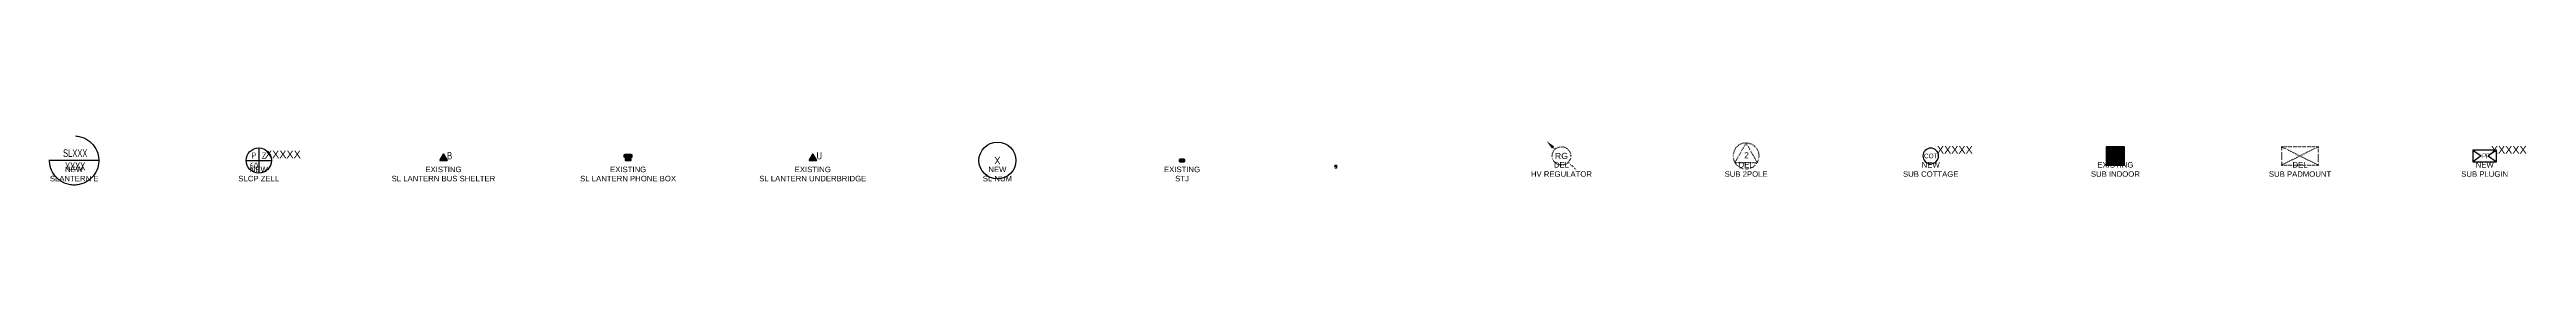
# Model space of a CAD drawing. Header units: metres. Extents: x -282 to 3977, y 160 to 949.
# Drawn here: x -233 to 572, y 239 to 255 of the extents above; entities that cross this region are included whole.
import ezdxf
from ezdxf.enums import TextEntityAlignment as Align

# ---------------------------------------------------------------- set-up
doc = ezdxf.new("R2010")
doc.units = ezdxf.units.M
doc.linetypes.add('DASHEDX2', pattern=[38.1, 25.4, -12.7])
doc.linetypes.add('DOT', pattern=[0.25, 0, -0.25])
doc.layers.get('0').update_dxf_attribs({"color": 6})
for name, color, linetype in [('Equip_SP_SL_EXT', 7, 'Continuous'), ('Equip_SP_SL_NEW', 2, 'Continuous'), ('Sub_SP_TR_HV_LV_SL_LS_EXT', 7, 'Continuous'), ('Sub_SP_TR_HV_LV_SL_LS_NEW', 2, 'Continuous')]:
    doc.layers.add(name, color=color, linetype=linetype)
doc.styles.add('IESYMBOL1', font='isocp.shx')
doc.styles.get("Standard").update_dxf_attribs({"font": 'ARIAL.TTF'})

# ---------------------------------------------------------------- blocks, each defined once
blk = doc.blocks.new('HV_REGULATOR_DEL')
at = {"linetype": 'DOT'}
for p, q in [((-2.72, 2.73), (-2.12, 2.12)), ((2.19, -2.05), (4.75, -4.44))]:
    blk.add_line(p, q, dxfattribs=at)
blk.add_circle((0, 0), 3, dxfattribs=at)
blk.add_solid([(-3.08, 2.37), (-4.84, 4.85), (-2.37, 3.08)])
blk.add_text('RG', height=2.012).set_placement((0, 0), align=Align.MIDDLE_CENTER)
for tag, height, flags, p in [('STREET_CODE', 0.2, 9, (1.5, 0)), ('ASSET_NUM', 2.5, 8, (2, 2)), ('CONSTRUCTED_VOLTAGE', 0.2, 9, (1.5, -0.2)), ('OPERATING_VOLTAGE', 0.2, 9, (1.5, -0.6)), ('OPERATED_BY', 0.2, 9, (1.5, -0.8)), ('ORIENTATION', 0.2, 9, (1.5, -1.2)), ('OWNED_BY', 0.2, 9, (1.5, -1.4)), ('STATE', 0.2, 9, (1.5, -1.8)), ('SUBURB', 0.2, 9, (1.5, -2.4)), ('STREETNAME', 0.2, 9, (1.5, -2.6)), ('Z', 0.2, 1, (1.5, -3.2)), ('NO_PHASES', 0.2, 9, (1.5, -0.4)), ('MAINTAINED_BY', 0.2, 9, (1.5, -1)), ('REGULATOR_TYPE', 0.2, 9, (1.5, -1.6)), ('USAGE', 0.2, 9, (1.5, -2)), ('LEGEND', 0.2, 9, (1.5, -2.2)), ('LOCATION', 0.2, 9, (1.5, -2.8)), ('NOTES', 0.2, 9, (1.5, -3))]:
    blk.add_attdef(tag, text='', height=height, dxfattribs=dict(flags=flags)).set_placement(p, align=Align.MIDDLE_LEFT)
blk = doc.blocks.new('SUB_2POLE_DEL')
at = {"linetype": 'DOT'}
blk.add_lwpolyline([(-4.22, 0, 1), (4.22, 0, 1)], format="xyb", close=True, dxfattribs=at)
blk.add_lwpolyline([(2.14, 0.52), (0, 4.22), (-3.66, -2.11), (3.66, -2.11)], close=True, dxfattribs=at)
blk.add_text('2', height=2.01, dxfattribs=at).set_placement((-0.66, -0.79))
blk = doc.blocks.new('SUB_COTTAGE_NEW')
blk.add_lwpolyline([(-2.56, 0, 1), (2.56, 0, 1)], format="xyb", close=True)
blk.add_text('COT', height=1.5).set_placement((0, 0), align=Align.MIDDLE)
for tag, height, flags, p in [('STREET_CODE', 0.2, 9, (1.5, 0)), ('ASSET_NUM', 2.5, 8, (2, 2)), ('OPERATING_VOLTAGE', 0.2, 9, (1.5, -0.4)), ('ORIENTATION', 0.2, 9, (1.5, -0.6)), ('OWNED_BY', 0.2, 9, (1.5, -0.8)), ('OPERATED_BY', 0.2, 9, (1.5, -1)), ('SECONDARY_VOLTAGE', 0.2, 9, (1.5, -1.4)), ('STATE', 0.2, 9, (1.5, -1.6)), ('SUBSTATION_TYPE', 0.2, 9, (1.5, -2)), ('SUBURB', 0.2, 9, (1.5, -2.6)), ('STREETNAME', 0.2, 9, (1.5, -2.8)), ('Z', 0.2, 1, (1.5, -3.4)), ('NO_PHASES', 0.2, 9, (1.5, -0.2)), ('MAINTAINED_BY', 0.2, 9, (1.5, -1.2)), ('PARENT', 0.2, 9, (1.5, -1.8)), ('USAGE', 0.2, 9, (1.5, -2.2)), ('LEGEND', 0.2, 9, (1.5, -2.4)), ('LOCATION', 0.2, 9, (1.5, -3)), ('NOTES', 0.2, 9, (1.5, -3.2))]:
    blk.add_attdef(tag, text='', height=height, dxfattribs=dict(flags=flags)).set_placement(p, align=Align.MIDDLE_LEFT)
blk = doc.blocks.new('SUB_INDOOR_EXT')
for points in [[(-0.24, 0), (-3, -3), (3, -3), (3, 3), (-3, 3)], [(-3, -3), (3, -3), (0.24, 0), (3, 3), (-3, 3)]]:
    blk.add_hatch(color=256).paths.add_polyline_path(points)
at = {"color": 7}
for p, q in [((-0.27, 0.81), (0.27, 0.81)), ((0, 0.81), (0, -0.81)), ((-0.27, -0.81), (0.27, -0.81))]:
    blk.add_line(p, q, dxfattribs=at)
blk.add_line((1.92, -1.86), (1.92, -1.86, 0))
for points in [[(-3, -3), (-0.24, 0), (-3, 3)], [(3, 3), (0.24, 0), (3, -3)]]:
    blk.add_lwpolyline(points)
blk.add_lwpolyline([(-3, -3), (3, -3), (3, 3), (-3, 3)], close=True)
for tag, height, flags, p in [('STREET_CODE', 0.2, 9, (1.5, 0)), ('ASSET_NUM', 2.5, 8, (2, 2)), ('CONSTRUCTED_VOLTAGE', 0.2, 9, (1.5, -0.2)), ('OPERATING_VOLTAGE', 0.2, 9, (1.5, -0.6)), ('ORIENTATION', 0.2, 9, (1.5, -0.8)), ('OWNED_BY', 0.2, 9, (1.5, -1)), ('OPERATED_BY', 0.2, 9, (1.5, -1.2)), ('SECONDARY_VOLTAGE', 0.2, 9, (1.5, -1.6)), ('STATE', 0.2, 9, (1.5, -1.8)), ('SUBSTATION_TYPE', 0.2, 9, (1.5, -2.2)), ('STREETNAME', 0.2, 9, (1.5, -3)), ('SUBURB', 0.2, 9, (1.5, -3.2)), ('Z', 0.2, 1, (1.5, -3.6)), ('NO_PHASES', 0.2, 9, (1.5, -0.4)), ('MAINTAINED_BY', 0.2, 9, (1.5, -1.4)), ('PARENT', 0.2, 9, (1.5, -2)), ('USAGE', 0.2, 9, (1.5, -2.4)), ('LEGEND', 0.2, 9, (1.5, -2.6)), ('LOCATION', 0.2, 9, (1.5, -2.8)), ('NOTES', 0.2, 9, (1.5, -3.4))]:
    blk.add_attdef(tag, text='', height=height, dxfattribs=dict(flags=flags)).set_placement(p, align=Align.MIDDLE_LEFT)
blk = doc.blocks.new('SUB_PADMOUNT_DEL')
at = {"linetype": 'DOT'}
for p, q in [((-6, 3), (6, -3)), ((6, 3), (-6, -3))]:
    blk.add_line(p, q, dxfattribs=at)
blk.add_lwpolyline([(-6, -3), (6, -3), (6, 3), (-6, 3)], close=True, dxfattribs=at)
for tag, height, flags, p in [('STREET_CODE', 0.2, 9, (1.5, 0)), ('ASSET_NUM', 2.5, 8, (2, 2)), ('OPERATED_BY', 0.2, 9, (1.5, -0.2)), ('Z', 0.2, 1, (1.5, -0.6)), ('MAINTAINED_BY', 0.2, 9, (1.5, -0.4))]:
    blk.add_attdef(tag, text='', height=height, dxfattribs=dict(flags=flags)).set_placement(p, align=Align.MIDDLE_LEFT)
blk = doc.blocks.new('SUB_PLUGIN_NEW')
for p, q in [((-3.84, 1.92), (-1.09, 0)), ((3.84, 1.92), (1.09, 0)), ((-1.09, 0), (-3.84, -1.92)), ((1.09, 0), (3.84, -1.92))]:
    blk.add_line(p, q)
blk.add_lwpolyline([(-3.84, -1.92), (3.84, -1.92), (3.84, 1.92), (-3.84, 1.92)], close=True)
at = {"insert": (-0.88, 0.79), "char_height": 1.6, "width": 1.4982, "attachment_point": 1}
blk.add_mtext('{\\Fisocp|c0;\\T0.8;PP}', dxfattribs=at)
for tag, height, flags, p in [('STREET_CODE', 0.2, 9, (1.5, 0)), ('ASSET_NUM', 2.5, 8, (2, 2)), ('OPERATING_VOLTAGE', 0.2, 9, (1.5, -0.4)), ('ORIENTATION', 0.2, 9, (1.5, -0.6)), ('OWNED_BY', 0.2, 9, (1.5, -0.8)), ('OPERATED_BY', 0.2, 9, (1.5, -1)), ('CONSTRUCTED_VOLTAGE', 0.2, 9, (1.5, -1.4)), ('SECONDARY_VOLTAGE', 0.2, 9, (1.5, -1.6)), ('STATE', 0.2, 9, (1.5, -1.8)), ('SUBSTATION_TYPE', 0.2, 9, (1.5, -2.2)), ('SUBURB', 0.2, 9, (1.5, -2.8)), ('STREETNAME', 0.2, 9, (1.5, -3)), ('Z', 0.2, 1, (1.5, -3.6)), ('NO_PHASES', 0.2, 9, (1.5, -0.2)), ('MAINTAINED_BY', 0.2, 9, (1.5, -1.2)), ('PARENT', 0.2, 9, (1.5, -2)), ('USAGE', 0.2, 9, (1.5, -2.4)), ('LEGEND', 0.2, 9, (1.5, -2.6)), ('LOCATION', 0.2, 9, (1.5, -3.2)), ('NOTES', 0.2, 9, (1.5, -3.4))]:
    blk.add_attdef(tag, text='', height=height, dxfattribs=dict(flags=flags)).set_placement(p, align=Align.MIDDLE_LEFT)
blk = doc.blocks.new('SLANTERN_EXIST')
at = {"linetype": 'DASHEDX2'}
blk.add_line((8, 0), (-8, 0), dxfattribs=at)
at = {"linetype": 'DASHEDX2', "lineweight": -2}
blk.add_circle((0, 0), 8, dxfattribs=at)
at = {"width": 0.7}
for tag, p in [('SNUMBER', (0.34, 1.15)), ('CNUMBER', (0.31, -3.15))]:
    blk.add_attdef(tag, text='', height=2.5, dxfattribs=at).set_placement(p, align=Align.CENTER)
at = {"flags": 1}
blk.add_attdef('Z', (0, 0), '', height=0.2, dxfattribs=at)
blk = doc.blocks.new('SLCP_ZELL_NEW')
for p, q in [((-4.11, 0), (4.11, 0)), ((-4.11, 0), (4.11, 0)), ((-4.11, 0), (4.11, 0)), ((0, 4.11), (0, -4.11)), ((0, 4.11), (0, -4.11)), ((0, 4.11), (0, -4.11))]:
    blk.add_line(p, q)
blk.add_circle((0, 0), 4.11)
at = {"style": 'IESYMBOL1'}
for s, p in [('P', (-1.6, 0)), ('Z', (1.7, 0)), ('60', (-1.61, -3.31))]:
    blk.add_text(s, height=2, dxfattribs=at).set_placement(p, align=Align.BOTTOM_CENTER)
for tag, height, flags, p in [('CONSTRUCTED_VOLTAGE', 0.2, 9, (1.5, 0)), ('ASSET_NUM', 2.5, 8, (2, 2)), ('AMP_RATING', 0.2, 9, (1.5, -2.8)), ('CONTROL_TYPE', 0.2, 9, (1.5, -0.2)), ('OPERATING_VOLTAGE', 0.2, 9, (1.5, -0.6)), ('ORIENTATION', 0.2, 9, (1.5, -0.8)), ('OWNED_BY', 0.2, 9, (1.5, -1)), ('OPERATED_BY', 0.2, 9, (1.5, -1.2)), ('STATE', 0.2, 9, (1.5, -2.2)), ('STREETNAME', 0.2, 9, (1.5, -2.4)), ('SUBURB', 0.2, 9, (1.5, -2.6)), ('Z', 0.2, 1, (1.5, -3)), ('NO_PHASES', 0.2, 9, (1.5, -0.4)), ('MAINTAINED_BY', 0.2, 9, (1.5, -1.4)), ('USAGE', 0.2, 9, (1.5, -1.6)), ('LOCATION', 0.2, 9, (1.5, -1.8)), ('NOTES', 0.2, 9, (1.5, -2))]:
    blk.add_attdef(tag, text='', height=height, dxfattribs=dict(flags=flags)).set_placement(p, align=Align.MIDDLE_LEFT)
blk = doc.blocks.new('SL_LANTERN_BUS_SHELTER_EXT')
at = {"lineweight": 40}
blk.add_hatch(color=256, dxfattribs=at).paths.add_polyline_path([(0.02, 2.09), (-1.2, 0), (1.2, 0)])
blk.add_lwpolyline([(-1.2, 0), (1.2, 0), (0.02, 2.09)], close=True, dxfattribs=at)
at = {"lineweight": 40, "style": 'IESYMBOL1'}
blk.add_text('B', height=2.4, dxfattribs=at).set_placement((1.1, 1.55), align=Align.MIDDLE_LEFT)
blk = doc.blocks.new('SL_LANTERN_PHONE_BOX_EXT')
for points in [[(0.4, 1.71, -0.267948), (0.54, 1.63), (0.85, 1.1, 0.267948), (0.99, 1.02), (1.1, 1.02, 0.414214), (1.26, 1.18), (1.26, 1.7, 0.414214), (0.94, 2.02), (-0.95, 2.02, 0.414214), (-1.27, 1.7), (-1.27, 1.18, 0.414214), (-1.11, 1.02), (-0.98, 1.02, 0.267949), (-0.85, 1.1), (-0.54, 1.63, -0.267949), (-0.4, 1.71)], [(-0.51, 1.36), (-0.99, 0.52), (-0.99, 0), (0.99, 0), (0.99, 0.53), (0.38, 1.59), (-0.37, 1.59, 0.556224)]]:
    blk.add_hatch(color=256).paths.add_polyline_path(points)
for points in [[(-1.27, 1.18), (-1.27, 1.7, -0.414214), (-0.95, 2.02), (0.94, 2.02, -0.414214), (1.26, 1.7), (1.26, 1.18, -0.414214), (1.1, 1.02), (0.99, 1.02, -0.267948), (0.85, 1.1), (0.54, 1.63, 0.267948), (0.4, 1.71), (-0.4, 1.71, 0.267949), (-0.54, 1.63), (-0.85, 1.1, -0.267949), (-0.98, 1.02), (-1.11, 1.02, -0.414214)], [(0.53, 1.33), (0.53, 1.43, 0.414214), (0.37, 1.59), (-0.37, 1.59, 0.414214), (-0.53, 1.43), (-0.53, 1.33), (-0.99, 0.52), (-0.99, 0), (0.99, 0), (0.99, 0.53)]]:
    blk.add_lwpolyline(points, format="xyb", close=True)
blk = doc.blocks.new('SL_LANTERN_UNDERBRIDGE_EXT')
at = {"lineweight": 40}
blk.add_hatch(color=256, dxfattribs=at).paths.add_polyline_path([(0.02, 2.09), (-1.2, 0), (1.2, 0)])
blk.add_lwpolyline([(-1.2, 0), (1.2, 0), (0.02, 2.09)], close=True, dxfattribs=at)
at = {"lineweight": 40, "style": 'IESYMBOL1'}
blk.add_text('U', height=2.4, dxfattribs=at).set_placement((1.2, 1.52), align=Align.MIDDLE_LEFT)
blk = doc.blocks.new('SL_NUM_NEW')
blk.add_circle((0, 0), 6)
at = {"style": 'IESYMBOL1', "flags": 4}
blk.add_attdef('SL14', text='', height=2.5, dxfattribs=at).set_placement((0, 0), align=Align.MIDDLE)
at = {"flags": 1}
blk.add_attdef('Z', (0, 0), '', height=0.2, dxfattribs=at)
blk = doc.blocks.new('STJ_SL_EXT')
blk.add_hatch(color=256).paths.add_polyline_path([(0.59, -0.45, 0.414214), (0.91, -0.13, 1.036514), (0.59, 0.45), (-0.59, 0.45, 0.414214), (-0.91, 0.13, 1.036514), (-0.59, -0.45)])
blk.add_lwpolyline([(-0.91, 0.13), (-0.91, -0.13, 0.414214), (-0.59, -0.45), (0.59, -0.45, 0.414214), (0.91, -0.13), (0.91, 0.13, 0.414214), (0.59, 0.45), (-0.59, 0.45, 0.414214)], format="xyb", close=True)
for tag, p, flags in [('CONNECTOR_TYPE', (0, 0), 9), ('Z', (0, 0), 1), ('CONSTRUCTED_VOLTAGE', (0, -0.2), 9), ('OPERATING_VOLTAGE', (0, -0.6), 9), ('ORIENTATION', (0, -0.8), 9), ('OWNED_BY', (0, -1), 9), ('STATE', (0, -1.2), 9), ('NO_PHASES', (0, -0.4), 9), ('USAGE', (0, -1.4), 9), ('LEGEND', (0, -1.6), 9), ('NOTES', (0, -1.8), 9)]:
    blk.add_attdef(tag, p, '', height=0.2, dxfattribs=dict(flags=flags))
blk = doc.blocks.new('ENDCAP_SL_EXT')
for points in [[(0.5, 0), (0, 0)], [(0.25, 0.5), (0.75, 0.5), (0.75, -0.5), (0.25, -0.5)]]:
    blk.add_lwpolyline(points)
for tag, p, flags in [('CONNECTOR_TYPE', (0, 0), 9), ('Z', (0, 0), 1), ('CONSTRUCTED_VOLTAGE', (0, -0.2), 9), ('OPERATING_VOLTAGE', (0, -0.6), 9), ('ORIENTATION', (0, -0.8), 9), ('OWNED_BY', (0, -1), 9), ('STATE', (0, -1.2), 9), ('NO_PHASES', (0, -0.4), 9), ('USAGE', (0, -1.4), 9), ('LEGEND', (0, -1.6), 9), ('NOTES', (0, -1.8), 9)]:
    blk.add_attdef(tag, p, '', height=0.2, dxfattribs=dict(flags=flags))

msp = doc.modelspace()

# ---------------------------------------------------------------- block references
at = {"layer": 'Equip_SP_SL_EXT'}
msp.add_blockref('SLANTERN_EXIST', (-225.31, 246.82), dxfattribs=at).add_auto_attribs({'SNUMBER': 'SLXXX', 'CNUMBER': 'XXXX'})
for name, p in [('SL_LANTERN_BUS_SHELTER_EXT', (-105.31, 246.82)), ('SL_LANTERN_UNDERBRIDGE_EXT', (14.69, 246.82)), ('SL_LANTERN_PHONE_BOX_EXT', (-45.31, 246.82)), ('STJ_SL_EXT', (134.69, 246.82)), ('ENDCAP_SL_EXT', (184.14, 244.84))]:
    msp.add_blockref(name, p, dxfattribs=at)
at = {"layer": 'Equip_SP_SL_NEW'}
ref = msp.add_blockref('SLCP_ZELL_NEW', (-165.31, 246.82), dxfattribs=at)
ref.add_attrib('ASSET_NUM', 'XXXXX', dxfattribs={"layer": '0', "height": 2.5}).set_placement((-163.31, 248.82), align=Align.MIDDLE_LEFT)
ref = msp.add_blockref('SL_NUM_NEW', (74.69, 246.82), dxfattribs=at)
ref.add_attrib('SL14', 'X', dxfattribs={"layer": '0', "height": 2.5, "style": 'IESYMBOL1'}).set_placement((74.69, 246.82), align=Align.MIDDLE)
at = {"layer": 'Sub_SP_TR_HV_LV_SL_LS_EXT'}
for name, p in [('HV_REGULATOR_DEL', (257.98, 248.31)), ('SUB_2POLE_DEL', (317.98, 248.31)), ('SUB_INDOOR_EXT', (437.98, 248.31)), ('SUB_PADMOUNT_DEL', (497.98, 248.31))]:
    msp.add_blockref(name, p, dxfattribs=at)
at = {"layer": 'Sub_SP_TR_HV_LV_SL_LS_NEW'}
ref = msp.add_blockref('SUB_COTTAGE_NEW', (377.98, 248.31), dxfattribs=at)
ref.add_attrib('ASSET_NUM', 'XXXXX', dxfattribs={"layer": '0', "height": 2.5}).set_placement((379.98, 250.31), align=Align.MIDDLE_LEFT)
ref = msp.add_blockref('SUB_PLUGIN_NEW', (557.98, 248.31), dxfattribs=at)
ref.add_attrib('ASSET_NUM', 'XXXXX', dxfattribs={"layer": '0', "height": 2.5}).set_placement((559.98, 250.31), align=Align.MIDDLE_LEFT)

# ---------------------------------------------------------------- texts
at = {"char_height": 1.8, "width": 40, "attachment_point": 2}
for s, insert in [('NEW\\PSLANTERN E', (-225.31, 244.82)), ('NEW\\PSLCP ZELL', (-165.31, 244.82)), ('EXISTING\\PSL LANTERN BUS SHELTER', (-105.31, 244.82)), ('EXISTING\\PSL LANTERN PHONE BOX', (-45.31, 244.82)), ('EXISTING\\PSL LANTERN UNDERBRIDGE', (14.69, 244.82)), ('NEW\\PSL NUM', (74.69, 244.82)), ('EXISTING\\PSTJ', (134.69, 244.82)), ('DEL\\PHV REGULATOR', (257.98, 246.31)), ('DEL\\PSUB 2POLE', (317.98, 246.31)), ('NEW\\PSUB COTTAGE', (377.98, 246.31)), ('EXISTING\\PSUB INDOOR', (437.98, 246.31)), ('DEL\\PSUB PADMOUNT', (497.98, 246.31)), ('NEW\\PSUB PLUGIN', (557.98, 246.31))]:
    msp.add_mtext(s, dxfattribs=dict(at, insert=insert))

doc.saveas('drawing.dxf')
